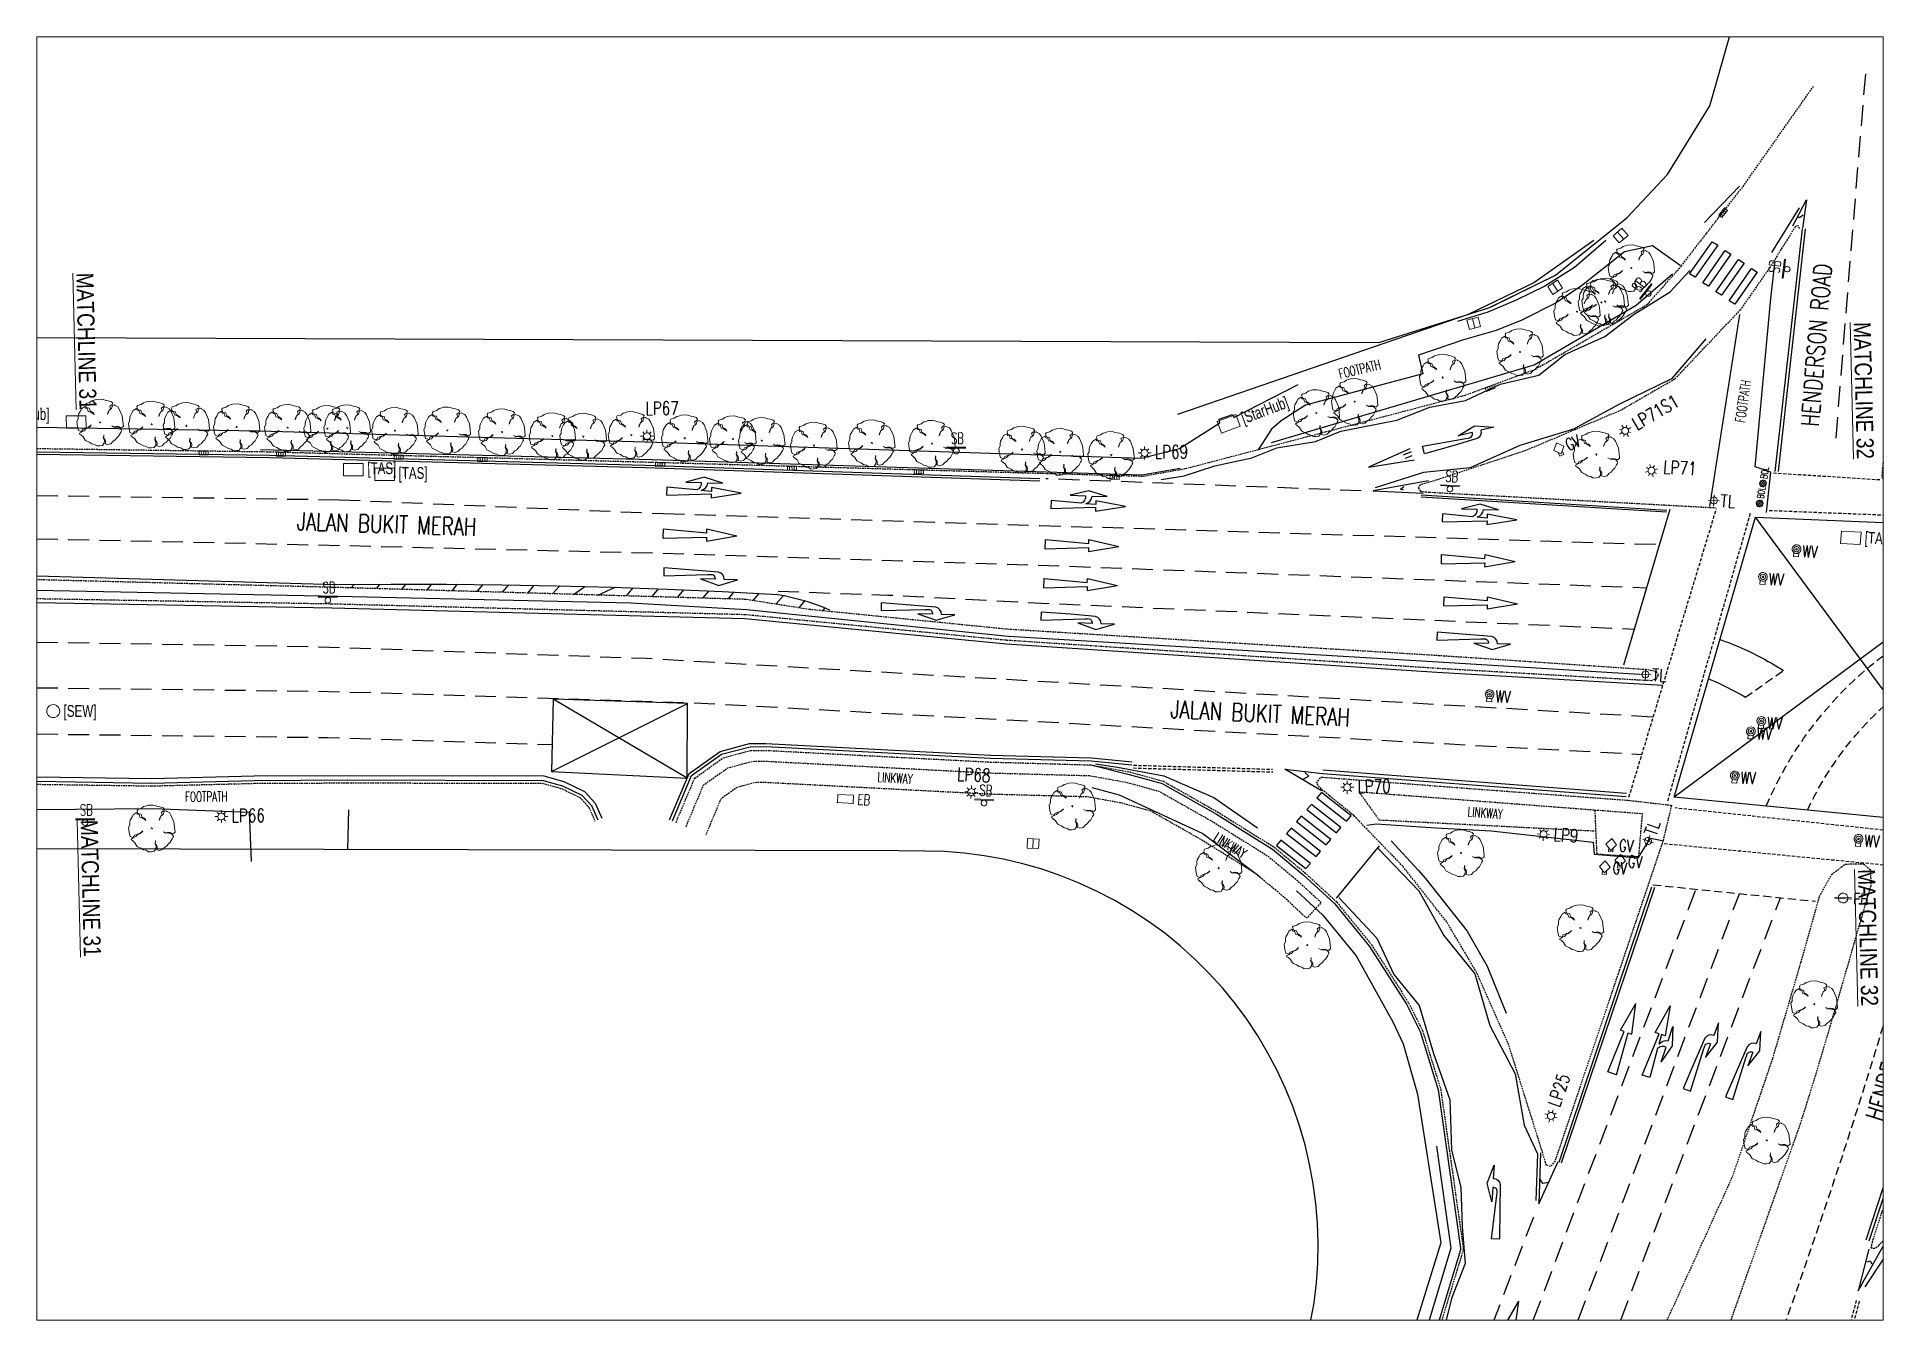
# Paper-space layout 'P32' of a CAD drawing. Header units: millimetres. Extents: x 9 to 290, y 7 to 202.
# The model-space entities are those that its viewports show. They can reach past a viewport. Long polylines and large blocks are cut down to what shows.
import ezdxf

# ---------------------------------------------------------------- set-up
doc = ezdxf.new("R2010")
doc.units = ezdxf.units.MM
for name, pattern in [('DASHED', [0.75, 0.5, -0.25]), ('DASHED2', [9.525, 6.35, -3.175]), ('DASHEDX2', [1.5, 1, -0.5])]:
    doc.linetypes.add(name, pattern=pattern)
for name, color, linetype, lineweight in [('02-PY-MATCHLINE', 7, 'Continuous', 0), ('S_IG_', 2, 'Continuous', 5), ('S_IGK_', 2, 'Continuous', 5), ('S_TREE', 3, 'Continuous', 13)]:
    doc.layers.add(name, color=color, linetype=linetype, lineweight=lineweight)
for name, color, linetype in [('S_BOLLARDS', 7, 'Continuous'), ('S_CONC_LINE', 151, 'Continuous'), ('S_ELECTRIC-BOX', 2, 'Continuous'), ('S_FENCE_LINE', 60, 'FENCE'), ('S_FP_LINE', 11, 'Continuous'), ('S_LINKWAY', 6, 'DASHED'), ('S_LP', 7, 'Continuous'), ('S_MH-FH', 133, 'Continuous'), ('S_MH-GAS', 133, 'Continuous'), ('S_MH-SEW', 133, 'Continuous'), ('S_MH-STARHUB', 133, 'Continuous'), ('S_MH-TAS', 133, 'Continuous'), ('S_MH-WD', 133, 'Continuous'), ('S_RAIL', 200, 'Continuous'), ('S_RIGID_PAVEMENT', 7, 'Continuous'), ('S_ROAD_LINE', 7, 'DASHED'), ('S_SIGN_BOARD', 7, 'Continuous'), ('S_TRAFFIC-LIGHT', 2, 'Continuous'), ('S_TRAFFIC_LINE', 8, 'Continuous'), ('SS ROADWIDL', 7, 'Continuous')]:
    doc.layers.add(name, color=color, linetype=linetype)
doc.styles.add('ARIAL', font='ARIALUNI.ttf')
doc.styles.add('CB_DIM', font='simplex.shx', dxfattribs={"width": 0.75, "height": 1.35})
doc.styles.add('ROMANS', font='romans', dxfattribs={"height": 2})
doc.styles.add('section', font='simplex.shx', dxfattribs={"width": 0.8, "height": 0.2})
doc.styles.add('SIMPLEX', font='SIMPLEX')
doc.styles.get("Standard").update_dxf_attribs({"font": 'arial.ttf'})
doc.linetypes.add('FENCE', pattern='A,1.2,-0.2,["/",Standard,S=0.4,R=0,X=0.2,Y=-0.2],-1.2', length=2.6)

psp = doc.layouts.new('P32')

msp = doc.modelspace()

# ---------------------------------------------------------------- texts
at = {"layer": '02-PY-MATCHLINE', "style": 'ARIAL', "width": 0.8}
for s, p in [('%%UMATCHLINE 31', (26417.05, 29597.55, -2.24)), ('%%UMATCHLINE 32', (26546.57, 29558.61, -2.24)), ('%%UMATCHLINE 31', (26406.5, 29557.31, -2.24)), ('%%UMATCHLINE 32', (26536.02, 29518.37, -2.24))]:
    msp.add_text(s, height=1.3, rotation=256.2795, dxfattribs=at).set_placement(p)
at = {"layer": 'S_FP_LINE', "style": 'SIMPLEX', "width": 0.65}
for rotation, p in [(343.1281, (26399.39, 29589.33, 3.74)), (358.1928, (26507.74, 29564.66, 3.74)), (345.0336, (26414.54, 29556.59, 3.74)), (66.429, (26536.59, 29553.37, 3.74))]:
    msp.add_text('FOOTPATH', height=0.75, rotation=rotation, dxfattribs=at).set_placement(p)
at = {"layer": 'S_LINKWAY', "style": 'SIMPLEX', "width": 0.65}
for rotation, p in [(341.3352, (26465.76, 29544.28, 3.74)), (312.9428, (26489.22, 29533.33, 3.74)), (340.5016, (26508.4, 29530.01, 3.74))]:
    msp.add_text('LINKWAY', height=0.75, rotation=rotation, dxfattribs=at).set_placement(p)
at = {"layer": 'S_LP', "color": 1, "lineweight": 18, "style": 'SIMPLEX', "width": 0.75}
for s, rotation, p in [('LP65', 345.1713, (26394.35, 29592.61)), ('LP67', 345.1713, (26456.03, 29575.81)), ('LP69', 345.0794, (26492.56, 29562.49)), ('LP71S1', 14.9723, (26528.51, 29554.96)), ('LP66', 345.0794, (26417.55, 29554.15)), ('LP71', 341.5294, (26529.57, 29551.3)), ('LP68', 341.8774, (26471.63, 29542.79)), ('LP70', 345.0794, (26500.79, 29533.92))]:
    msp.add_text(s, height=1.01, rotation=rotation, dxfattribs=at).set_placement(p)
at = {"layer": 'S_LP', "lineweight": 18, "style": 'SIMPLEX', "width": 0.75}
for s, rotation, p in [('LP29-1A', 341.5294, (26548.47, 29546.58)), ('LP9', 340.5016, (26514.22, 29526.52)), ('LP25', 56.2197, (26509.39, 29506.77))]:
    msp.add_text(s, height=1.01, rotation=rotation, dxfattribs=at).set_placement(p)
at = {"layer": 'S_MH-STARHUB', "lineweight": 18, "width": 0.7}
msp.add_text('[StarHub]', height=0.9, rotation=345.1713, dxfattribs=at).set_placement((26408.57, 29588.24))
at = {"layer": 'S_ROAD_LINE', "style": 'CB_DIM', "width": 0.75}
for s, height, rotation, p in [('SLOW', 0.75, 75.379, (26403.82, 29572.72, -2.12)), ('JALAN BUKIT MERAH', 1.35, 342.9823, (26428.13, 29574.3, 209.22)), ('SLOW', 0.75, 75.379, (26402.97, 29569.37, -2.12)), ('SLOW', 0.75, 75.379, (26402.04, 29565.97, -2.12)), ('HENDERSON ROAD', 1.35, 70.1401, (26541.92, 29551.61, 209.22)), ('JALAN BUKIT MERAH', 1.35, 342.0987, (26488.53, 29543.16, 209.22)), ('HENDERSON ROAD', 1.35, 57.8702, (26532.78, 29499.33, 209.22))]:
    msp.add_text(s, height=height, rotation=rotation, dxfattribs=at).set_placement(p)

# ---------------------------------------------------------------- blocks, each defined once
blk = doc.blocks.new('tr')
at = {"lineweight": 15}
blk.add_lwpolyline([(-0.48, 0.93), (-0.43, 0.88), (-0.37, 0.82), (-0.29, 0.7), (-0.29, 0.77), (-0.37, 0.9), (-0.44, 0.97), (-0.51, 1.04), (-0.51, 1.25), (-0.65, 1.32), (-0.73, 1.39), (-0.73, 1.6), (-0.66, 1.67), (-0.38, 1.67), (-0.17, 1.75), (-0.03, 1.75), (0.18, 1.76), (0.53, 1.69), (0.67, 1.62), (0.88, 1.49), (1.03, 1.42), (1.24, 1.28), (1.31, 1.15), (1.24, 1.07), (1.03, 1), (1.04, 0.79), (0.9, 0.72), (0.76, 0.57), (0.69, 0.43), (0.9, 0.72), (1.11, 0.79), (1.24, 1), (1.38, 1.01), (1.45, 0.94), (1.6, 0.8), (1.67, 0.59), (1.75, 0.03), (1.69, -0.39), (1.63, -0.74), (1.49, -0.81), (1.34, -0.75), (1.27, -0.68), (1.06, -0.61), (0.92, -0.61), (0.78, -0.48), (0.92, -0.63), (1.04, -0.65), (1.27, -0.75), (1.35, -0.82), (1.42, -0.96), (1.42, -1.03), (1.35, -1.1), (1.28, -1.17), (1.08, -1.38), (0.94, -1.45), (0.73, -1.6), (0.58, -1.64), (0.36, -1.78), (0.11, -1.77), (-0.04, -1.68), (0.03, -1.47), (0.03, -1.4), (-0.05, -1.19), (0.02, -1.05), (0.02, -0.98), (-0.01, -1.08), (-0.07, -1.19), (-0.04, -1.4), (-0.11, -1.61), (-0.28, -1.74), (-0.49, -1.72), (-0.7, -1.67), (-0.84, -1.51), (-1.03, -1.42), (-1.2, -1.23), (-1.38, -1.08), (-1.45, -1.01), (-1.53, -0.73), (-1.67, -0.52), (-1.74, -0.45), (-1.74, -0.38), (-1.47, -0.31), (-1.33, -0.3), (-1.12, -0.16), (-0.98, -0.16), (-0.77, -0.08), (-0.7, -0.01), (-0.98, -0.15), (-1.11, -0.14), (-1.4, -0.17), (-1.54, -0.31), (-1.75, -0.17), (-1.75, 0.11), (-1.69, 0.53), (-1.55, 0.67), (-1.49, 0.88), (-1.42, 1.03), (-1.21, 1.24), (-1.08, 1.38), (-0.8, 1.46), (-0.79, 1.32), (-0.65, 1.25), (-0.65, 1.04)], close=True, dxfattribs=at)
for points in [[(-0.07, 0), (0.07, 0)], [(0, 0.07), (0, -0.07)]]:
    blk.add_lwpolyline(points, dxfattribs=at)
blk = doc.blocks.new('IRON_GRATING')
at = {"lineweight": 15}
blk.add_line((0, 0.36), (0, -0.36), dxfattribs=at)
blk.add_lwpolyline([(-0.44, 0.36), (-0.44, -0.36), (0.44, -0.36), (0.44, 0.36)], close=True, dxfattribs=at)
blk = doc.blocks.new('ig')
blk.add_blockref('IRON_GRATING', (0, 0))
blk = doc.blocks.new('WATER-VALVE')
at = {"color": 0, "lineweight": 18}
blk.add_lwpolyline([(-0.1914, -0.27753), (-0.1914, -0.5742), (0.1914, -0.5742), (0.1914, -0.27753)], dxfattribs=at)
blk.add_lwpolyline([(-0.1914, -0.27753), (-0.1914, -0.5742), (0.1914, -0.5742), (0.1914, -0.27753)], dxfattribs=at)
blk.add_lwpolyline([(-0.1914, -0.27753), (-0.1914, -0.5742), (0.1914, -0.5742), (0.1914, -0.27753)], dxfattribs=at)
at = {"lineweight": 18}
blk.add_circle((0, 0), 0.33648, dxfattribs=at)
blk.add_circle((0, 0), 0.33648, dxfattribs=at)
blk.add_circle((0, 0), 0.33648, dxfattribs=at)
at = {"lineweight": 15}
for radius in [0.2036, 0.2036, 0.2036, 0.06203, 0.06203, 0.06203]:
    blk.add_circle((0, 0), radius, dxfattribs=at)
blk = doc.blocks.new('PWD')
at = {"layer": 'S_MH-WD', "lineweight": 18}
blk.add_blockref('WATER-VALVE', (0, 0), dxfattribs=at)
at = {"layer": 'S_MH-WD', "lineweight": 18, "style": 'ROMANS', "width": 0.7}
blk.add_text('WV', height=0.9, dxfattribs=at).set_placement((0.46, -0.58))
blk = doc.blocks.new('ELECTRIC_BOX')
at = {"lineweight": 18}
blk.add_line((-0.65, -0.31), (0.66, -0.31), dxfattribs=at)
blk.add_lwpolyline([(-0.6, -0.31), (-0.6, 0.31), (0.6, 0.31), (0.6, -0.31)], dxfattribs=at)
blk = doc.blocks.new('PEB')
at = {"layer": 'S_ELECTRIC-BOX', "lineweight": 18}
blk.add_blockref('ELECTRIC_BOX', (0, 0), dxfattribs=at)
at = {"layer": 'S_ELECTRIC-BOX', "lineweight": 18, "style": 'SIMPLEX', "width": 0.7}
blk.add_text('EB', height=0.8, dxfattribs=at).set_placement((0.92, -0.39))
blk = doc.blocks.new('SIGN_BOARD_SMALL')
at = {"color": 0, "lineweight": 18}
for p, q in [((0.73, 0.07), (-0.73, 0.07)), ((0.73, 0), (-0.73, 0))]:
    blk.add_line(p, q, dxfattribs=at)
at = {"lineweight": 18}
blk.add_circle((0, -0.22), 0.216, dxfattribs=at)
blk = doc.blocks.new('SBS')
at = {"layer": 'S_SIGN_BOARD', "lineweight": 15}
blk.add_blockref('SIGN_BOARD_SMALL', (0, 0), dxfattribs=at)
at = {"layer": 'S_SIGN_BOARD', "color": 0, "linetype": 'ByBlock', "lineweight": 15, "style": 'SIMPLEX', "width": 0.65}
blk.add_text('SB', height=0.85, dxfattribs=at).set_placement((-0.39, 0.32))
blk = doc.blocks.new('FIRE_HYDRANT')
at = {"lineweight": 18}
blk.add_lwpolyline([(-0.62, -0.05), (0.62, -0.05), (0.62, 0.04), (-0.62, 0.04)], close=True, dxfattribs=at)
blk.add_circle((0, 0), 0.372, dxfattribs=at)
blk = doc.blocks.new('PFH')
at = {"layer": 'S_MH-FH', "lineweight": 18}
blk.add_blockref('FIRE_HYDRANT', (0, 0), dxfattribs=at)
at = {"layer": 'S_MH-FH', "lineweight": 18, "width": 0.7}
blk.add_text('FH', height=0.9, dxfattribs=at).set_placement((0.77, -0.43))
blk = doc.blocks.new('GASVALVE')
at = {"lineweight": 15}
for points in [[(0, 0.45), (-0.41, 0), (0, -0.45), (0.41, 0), (0, 0.45)], [(-0.16, -0.27), (-0.16, -0.56), (0.16, -0.56), (0.16, -0.27)]]:
    blk.add_lwpolyline(points, dxfattribs=at)
blk = doc.blocks.new('PGAS')
at = {"layer": 'S_MH-GAS', "lineweight": 15}
blk.add_blockref('GASVALVE', (0, 0), dxfattribs=at)
at = {"layer": 'S_MH-GAS', "lineweight": 15, "style": 'SIMPLEX', "width": 0.71}
blk.add_text('GV', height=0.91, dxfattribs=at).set_placement((0.6, -0.47, 106.81))
blk = doc.blocks.new('TRAFFIC_LIGHT')
at = {"color": 0, "linetype": 'ByBlock', "lineweight": 20}
for points in [[(0, 0.43), (0, -0.43)], [(-0.43, 0), (0.43, 0)]]:
    blk.add_lwpolyline(points, dxfattribs=at)
at = {"color": 0, "linetype": 'ByBlock', "lineweight": 18}
blk.add_circle((0, 0), 0.264, dxfattribs=at)
blk = doc.blocks.new('PTL')
at = {"layer": 'S_TRAFFIC-LIGHT', "lineweight": 18}
blk.add_blockref('TRAFFIC_LIGHT', (0, 0), dxfattribs=at)
at = {"layer": 'S_TRAFFIC-LIGHT', "lineweight": 18, "style": 'SIMPLEX', "width": 0.851}
blk.add_text('TL', height=0.95, dxfattribs=at).set_placement((0.49, -0.47))
blk = doc.blocks.new('igk')
at = {"lineweight": 15}
for p, q in [((0.35, 0.15), (-0.35, 0.15)), ((-0.35, 0.15), (-0.35, -0.15)), ((-0.18, 0.15), (-0.18, -0.15)), ((0, 0.15), (0, -0.15)), ((0.17, 0.15), (0.17, -0.15)), ((0.35, -0.15), (0.35, 0.15)), ((-0.35, -0.15), (0.35, -0.15))]:
    blk.add_line(p, q, dxfattribs=at)
blk = doc.blocks.new('MH_TAS')
at = {"lineweight": 18}
blk.add_lwpolyline([(-0.75, -0.47), (0.75, -0.47), (0.75, 0.47), (-0.75, 0.47)], close=True, dxfattribs=at)
blk = doc.blocks.new('PTAS')
at = {"layer": 'S_MH-TAS', "lineweight": 18}
blk.add_blockref('MH_TAS', (0, 0), dxfattribs=at)
at = {"layer": 'S_MH-TAS', "lineweight": 18, "width": 0.7}
blk.add_text('[TAS]', height=0.9, dxfattribs=at).set_placement((1.06, -0.36))
blk = doc.blocks.new('MH_STARHUB')
at = {"lineweight": 18}
blk.add_lwpolyline([(-0.75, -0.47), (0.75, -0.47), (0.75, 0.47), (-0.75, 0.47)], close=True, dxfattribs=at)
blk = doc.blocks.new('PSHUB')
at = {"layer": 'S_MH-STARHUB', "lineweight": 18}
blk.add_blockref('MH_STARHUB', (0, 0), dxfattribs=at)
at = {"layer": 'S_MH-STARHUB', "lineweight": 18, "width": 0.7}
blk.add_text('[StarHub]', height=0.9, dxfattribs=at).set_placement((1.08, -0.43))
blk = doc.blocks.new('SIGN_BOARD_BIG')
at = {"layer": 'S_SIGN_BOARD', "lineweight": 18}
blk.add_lwpolyline([(-0.95, -0.05), (0.95, -0.05), (0.95, 0), (-0.95, 0)], close=True, dxfattribs=at)
at = {"layer": 'S_SIGN_BOARD', "color": 0, "linetype": 'ByBlock', "lineweight": 18}
for centre in [(-0.78, 0.12), (0.78, 0.12)]:
    blk.add_circle(centre, 0.111, dxfattribs=at)
blk = doc.blocks.new('SBB')
at = {"layer": 'S_SIGN_BOARD', "color": 0, "linetype": 'ByBlock', "lineweight": 15, "xscale": 1.25, "yscale": 1.25, "zscale": 1.25}
blk.add_blockref('SIGN_BOARD_BIG', (0, 0), dxfattribs=at)
at = {"layer": 'S_SIGN_BOARD', "color": 0, "linetype": 'ByBlock', "lineweight": 15, "style": 'SIMPLEX', "width": 0.65}
blk.add_text('SB', height=0.85, dxfattribs=at).set_placement((-0.48, 0.35))
blk = doc.blocks.new('BOLLARD')
at = {"lineweight": 18}
h = blk.add_hatch(dxfattribs=at)
h.set_pattern_fill('ANSI31', color=256, scale=0.9, style=0)
h.set_pattern_definition([(45, (-20400.67701, -27993.33997), (-0.0795495129, 0.0795495129), [])])
h.paths.add_polyline_path([(-0.26, 0, 1), (0.26, 0, 1)])
blk.add_circle((0, 0), 0.26, dxfattribs=at)
blk = doc.blocks.new('bollards')
at = {"lineweight": 15}
blk.add_blockref('BOLLARD', (0, 0), dxfattribs=at)
at = {"lineweight": 15, "style": 'section', "width": 0.7}
blk.add_text('BOL', height=0.511, dxfattribs=at).set_placement((0.37, -0.25))
blk = doc.blocks.new('MH_SEW')
at = {"lineweight": 18}
blk.add_circle((0, 0), 0.5, dxfattribs=at)
blk = doc.blocks.new('PSEW')
at = {"layer": 'S_MH-SEW', "lineweight": 18}
blk.add_blockref('MH_SEW', (0, 0), dxfattribs=at)
at = {"layer": 'S_MH-SEW', "lineweight": 18, "width": 0.7}
blk.add_text('[SEW]', height=0.9, dxfattribs=at).set_placement((0.79, -0.44, -98.84))
blk = doc.blocks.new('AR')
at = {"lineweight": 30}
for p, q in [((-3.3, 0.46), (-5.6, 0)), ((-3.3, -0.46), (-5.6, 0)), ((-3.3, 0.16), (-3.3, 0.46)), ((0, 0.35), (-3.3, 0.16)), ((0, 0.35), (0, -0.35)), ((0, -0.35), (-3.3, -0.16)), ((-3.3, -0.16), (-3.3, -0.46))]:
    blk.add_line(p, q, dxfattribs=at)
blk = doc.blocks.new('A$Ca65eef7b')
at = {"layer": 'SS ROADWIDL', "color": 13}
for points in [[(26475.28, 29480.17), (26483.05, 29490.15), (26483.63, 29490.89), (26484.53, 29492.11), (26485.37, 29493.36), (26486.14, 29494.66), (26486.84, 29496), (26487.48, 29497.37), (26488.05, 29498.77), (26488.54, 29500.2), (26488.96, 29501.65), (26489.31, 29503.13), (26489.59, 29504.61), (26489.79, 29506.11), (26489.91, 29507.62), (26489.96, 29509.13), (26489.93, 29510.64), (26489.83, 29512.15), (26489.64, 29513.65), (26489.38, 29515.14), (26489.05, 29516.61), (26488.65, 29518.07), (26488.18, 29519.51), (26487.63, 29520.91), (26487.01, 29522.29), (26486.31, 29523.64), (26485.56, 29524.95), (26484.74, 29526.22), (26483.86, 29527.45), (26482.91, 29528.63), (26481.91, 29529.76), (26480.85, 29530.84), (26479.74, 29531.87), (26478.58, 29532.83), (26477.37, 29533.74), (26476.12, 29534.59), (26474.83, 29535.37), (26473.49, 29536.09), (26472.13, 29536.74), (26470.73, 29537.32), (26469.31, 29537.82), (26467.87, 29538.26), (26465.97, 29538.78), (26400.52, 29556.66), (26399.86, 29556.84), (26388.41, 29560.1)], [(26520.28, 29566.95), (26525.62, 29567.98), (26532, 29570.78), (26535.84, 29573.16), (26540.32, 29577.36), (26543.46, 29582.56)], [(26555.93, 29487.38), (26547.5, 29483.39)]]:
    blk.add_lwpolyline(points, dxfattribs=at)
blk = doc.blocks.new('LAMPPOST')
at = {"lineweight": 18}
for points in [[(-0.32, 0.32), (-0.19, 0.19)], [(0, 0.49), (0, 0.26)], [(0.32, 0.32), (0.19, 0.19)], [(-0.49, 0), (-0.26, 0)], [(-0.32, -0.32), (-0.19, -0.19)], [(0, -0.49), (0, -0.26)], [(0.32, -0.32), (0.19, -0.19)], [(0.49, 0), (0.26, 0)]]:
    blk.add_lwpolyline(points, dxfattribs=at)
blk.add_circle((0, 0), 0.264, dxfattribs=at)

# ---------------------------------------------------------------- hatches: boundary and pattern name
at = {"layer": 'S_RIGID_PAVEMENT'}
h = msp.add_hatch(dxfattribs=at)
h.set_pattern_fill('ANSI37', color=256, scale=0.15, angle=-145.9947886)
h.paths.add_polyline_path([(26243.27, 29629.32), (26242.68, 29626.84), (26276.19, 29617.9, 0.026271), (26276.02, 29620.75), (26271.82, 29621.83)])
h.paths.add_polyline_path([(26208.3, 29639.24), (26208.18, 29638.78), (26209.59, 29638.4), (26209.34, 29637.49), (26207.95, 29637.86), (26207.54, 29636.22), (26225.46, 29631.44, -0.029352), (26227.24, 29634.09), (26227.24, 29634.2)])
h.paths.add_polyline_path([(26227.24, 29634.1, 0.029415), (26225.46, 29631.44), (26226.46, 29631.17)])
h.paths.add_polyline_path([(26227.72, 29634.07), (26227.3, 29634.18, 0.000966), (26227.24, 29634.1), (26226.46, 29631.17), (26226.92, 29631.05)])
h.paths.add_polyline_path([(26227.56, 29633.48), (26226.92, 29631.05), (26240.68, 29627.37), (26241.27, 29629.84), (26238.97, 29630.44)])
h.paths.add_polyline_path([(26243.27, 29629.32), (26241.27, 29629.84), (26240.68, 29627.37), (26242.68, 29626.84)])
h.paths.add_polyline_path([(26276.02, 29620.75, -0.026271), (26276.19, 29617.9), (26292.12, 29613.65), (26292.76, 29616.44)])
h.paths.add_polyline_path([(26246.15, 29606.91), (26246.48, 29606.35), (26268.1, 29598.3, 0.026537), (26270.05, 29600.44)])
h.paths.add_polyline_path([(26270.05, 29600.44, -0.026537), (26268.1, 29598.3), (26271.64, 29596.99), (26274.45, 29596.23), (26274.46, 29596.25), (26275.32, 29596.02), (26284.79, 29593.44), (26309.8, 29589.41), (26309.84, 29589.66)])
h.paths.add_polyline_path([(26670.87, 29497.11), (26670.06, 29495.02), (26687.61, 29487.74), (26688.5, 29489.89), (26676.99, 29494.68)])
h.paths.add_polyline_path([(26673.73, 29494.72), (26675.72, 29493.57, 0.321196), (26676.26, 29493.95), (26675.21, 29494.47), (26676.64, 29494.2), (26677.72, 29493.21), (26676.7, 29493.72, -0.30779), (26676.01, 29493.4), (26676.68, 29493.02), (26676.81, 29493.28), (26678.68, 29491.93), (26676.46, 29492.57), (26676.59, 29492.84), (26673.46, 29494.18)], flags=16)
h.paths.add_polyline_path([(26689.23, 29490.11), (26688.15, 29487.51), (26704.02, 29480.93), (26705.01, 29483.55), (26701.65, 29484.95)])
h.paths.add_polyline_path([(26689.23, 29490.11), (26688.69, 29490.34), (26687.61, 29487.74), (26688.15, 29487.51)])
h.paths.add_polyline_path([(26705.47, 29483.35), (26705.01, 29483.55), (26704.02, 29480.93), (26704.49, 29480.74)])
h.paths.add_polyline_path([(26707.22, 29482.06), (26705.29, 29482.87), (26704.49, 29480.74), (26706.36, 29479.96)])
h.paths.add_polyline_path([(26705.41, 29483.18), (26705.29, 29482.87), (26707.22, 29482.06), (26707.35, 29482.36)])
h.paths.add_polyline_path([(26705.47, 29483.35), (26705.41, 29483.18), (26707.35, 29482.36), (26707.42, 29482.54)])
h.paths.add_polyline_path([(26677.1, 29494.95), (26670.98, 29497.39), (26670.87, 29497.11), (26676.99, 29494.68), (26688.5, 29489.89), (26688.61, 29490.16)])
h.paths.add_polyline_path([(26798.54, 29415.67), (26784.68, 29421.84), (26782.11, 29423.92), (26780.48, 29420.25), (26783.37, 29418.05), (26783.77, 29417.77), (26784.3, 29417.49), (26789.47, 29415.23), (26795.88, 29412.37), (26796.84, 29412.03), (26799.71, 29411.48), (26804.49, 29410.58, 0.050598), (26808.48, 29414.36), (26808.38, 29414.4)])
h.paths.add_polyline_path([(26782.11, 29423.92), (26780.7, 29425.05), (26779.02, 29421.36), (26780.48, 29420.25)])
h.paths.add_polyline_path([(26776.42, 29428.49), (26761.06, 29435.26), (26760.96, 29435.02), (26761.24, 29434.84), (26772.84, 29426.04), (26779.02, 29421.36), (26780.7, 29425.05)])
h.paths.add_polyline_path([(26808.48, 29414.36, -0.050598), (26804.49, 29410.58), (26812.17, 29409.12), (26823.61, 29406.93), (26824.61, 29406.73), (26824.73, 29407.01), (26824.56, 29407.27)])
h.paths.add_polyline_path([(26773.71, 29429.26), (26776.6, 29428), (26777.42, 29429.88), (26774.54, 29431.14)], flags=24)

# ---------------------------------------------------------------- linework, layer by layer
at = {"layer": 'S_CONC_LINE', "elevation": 10.72}
for points in [[(26399.26, 29591.53), (26397.19, 29592.01), (26397.37, 29592.8), (26399.44, 29592.32)], [(26399.19, 29591.63), (26397.29, 29592.07), (26397.43, 29592.69), (26399.33, 29592.25)]]:
    msp.add_lwpolyline(points, close=True, dxfattribs=at)
for points in [[(26397.77, 29591.96), (26397.91, 29592.58)], [(26398.24, 29591.85), (26398.38, 29592.47)], [(26398.72, 29591.74), (26398.86, 29592.36)]]:
    msp.add_lwpolyline(points, dxfattribs=at)
at = {"layer": 'S_FENCE_LINE'}
msp.add_lwpolyline([(26529.12, 29569.78), (26523.88, 29567.86), (26518.43, 29566.83), (26495.09, 29565.27)], dxfattribs=at)
at = {"layer": 'S_FP_LINE'}
for points in [[(26383.5, 29593.33), (26383.84, 29594.7), (26385.25, 29594.36), (26396.87, 29591.08), (26397.05, 29591.72), (26399.15, 29591.19), (26398.95, 29590.49), (26427.35, 29582.34), (26456.33, 29573.59), (26491.59, 29562.79), (26494.58, 29562.73), (26498.05, 29563.81), (26498.07, 29564.1), (26499.13, 29564.19), (26499.17, 29563.93), (26504.56, 29565.08)], [(26494.23, 29561.25), (26491.28, 29561.53), (26455.63, 29572.39), (26427.07, 29580.9)], [(26530, 29569.53), (26527.16, 29568.17), (26524.62, 29567.39), (26522.23, 29566.95), (26519.92, 29566.61), (26517.51, 29566.53)], [(26534.98, 29566.22), (26533.34, 29568.22), (26531.15, 29568.33), (26527.33, 29566.68), (26525.12, 29565.96), (26522.25, 29565.35), (26520.17, 29565.12), (26517.58, 29565.07), (26513.98, 29564.83), (26513.92, 29563.4), (26504.68, 29563.42), (26502.59, 29562.75), (26501.71, 29562.34), (26500.32, 29561.08)], [(26374.58, 29562.81), (26375.64, 29566.69), (26400.63, 29559.71), (26412.04, 29556.71), (26419.03, 29554.55), (26418.2, 29550.87)], [(26536.4, 29546.38), (26537.53, 29549.26), (26536.48, 29549.96), (26540.97, 29561.99), (26541.95, 29564.48)], [(26538.34, 29561.45), (26532.34, 29547.95)], [(26425.53, 29549.84), (26426.4, 29552.72)], [(26481.77, 29541.28), (26484.4, 29539.82), (26486.65, 29538.49), (26490.02, 29535.16), (26493.45, 29531.47), (26495.17, 29529.03), (26496.94, 29526.22), (26498.64, 29522.42), (26500.19, 29517.45), (26500.66, 29515.16), (26500.82, 29510.53), (26499.33, 29498.46), (26499.29, 29498.34), (26492.02, 29486.74)], [(26481.4, 29539.59), (26483.26, 29538.53), (26488.63, 29534.03), (26491.99, 29529.71)], [(26500.85, 29531.37), (26501.56, 29531.29), (26505.85, 29529.82), (26509.87, 29528.49), (26517.12, 29525.63), (26516.95, 29524.72), (26520.13, 29523.59), (26521.42, 29524.77), (26522.22, 29524.38)], [(26494.38, 29527.95), (26495.83, 29525.63), (26497.47, 29521.98), (26498.84, 29516.42), (26499.18, 29514.61), (26499.22, 29510.61), (26497.98, 29499.24), (26490.69, 29487.76)], [(26546.26, 29519.1), (26553.05, 29516.48), (26552.43, 29515.48), (26547.66, 29511.78), (26548.13, 29504.72), (26548.33, 29501.3)], [(26544.42, 29499.13), (26544.77, 29501.97), (26544.58, 29505.25), (26544.43, 29508.74), (26544.05, 29513.24)], [(26550.37, 29494.91), (26551.77, 29494.3), (26552.75, 29493.87), (26554.74, 29494.5), (26564.6, 29497.66), (26575.18, 29500.7), (26578.93, 29501.36), (26584.02, 29501.03), (26587.63, 29500.37), (26588.23, 29500.87)], [(26554.76, 29490.91), (26554.48, 29491.46), (26554.43, 29492.13), (26554.74, 29492.93), (26555.09, 29493.04), (26565.07, 29496.26), (26575.56, 29499.3), (26578.96, 29499.83), (26583.87, 29499.6), (26585.94, 29499.23), (26587.85, 29498.86), (26590.46, 29498.19), (26609.82, 29491.16), (26619.04, 29488.26), (26626.44, 29485.85), (26627.19, 29484.92), (26630.4, 29484.61), (26632.55, 29484.13)], [(26553.59, 29489.34), (26552.37, 29489.34), (26550.78, 29486.28), (26550.33, 29487.07), (26548.66, 29489.97), (26547.97, 29491.2), (26546.98, 29491.48), (26545.67, 29491.25), (26536.12, 29485.04), (26531.2, 29480.81), (26524.59, 29474.36)]]:
    msp.add_lwpolyline(points, dxfattribs=at)
at = {"layer": 'S_LINKWAY', "flags": 128}
for points in [[(26450.83, 29544.79), (26452.94, 29547.5), (26455.07, 29548.28), (26456.98, 29548.27), (26457.96, 29548.02), (26474.2, 29542.7), (26481.47, 29540.52), (26484.1, 29539.27), (26486.26, 29537.99), (26489.57, 29534.72), (26492.96, 29531.08), (26494.65, 29528.68), (26495.96, 29526.6), (26494.58, 29525.74), (26493.3, 29527.78), (26491.7, 29530.05), (26488.4, 29533.59), (26485.26, 29536.7), (26483.34, 29537.83), (26480.89, 29539), (26473.72, 29541.15), (26457.5, 29546.46), (26456.76, 29546.65), (26455.36, 29546.66), (26453.93, 29546.13), (26452.11, 29543.79)], [(26517.88, 29527.94), (26517.15, 29524.69), (26520.19, 29523.66), (26521.31, 29526.72), (26500.94, 29533.95), (26501.84, 29531.52), (26517.53, 29526.4)]]:
    msp.add_lwpolyline(points, dxfattribs=at)
at = {"layer": 'S_RAIL'}
for points in [[(26318.16, 29599.43), (26361.54, 29587.76), (26403.15, 29576.43), (26429.81, 29568.65), (26451.22, 29562.31), (26459.59, 29559.54), (26478.26, 29552.37), (26509.34, 29541.95), (26523.86, 29537.03)], [(26397.67, 29594.84), (26387.17, 29598.39)], [(26397.05, 29592.11), (26397.67, 29594.84)], [(26399.55, 29591.51), (26399.9, 29594.22)], [(26553.33, 29558.23), (26559.95, 29576.12)], [(26537.61, 29568.9), (26540.9, 29570.88)], [(26501.45, 29561.35), (26522.27, 29561.83), (26530.95, 29564.2), (26534.25, 29565.76)], [(26502.32, 29529.75), (26503.71, 29527.06), (26504.1, 29526.29), (26506.1, 29521.59), (26506.89, 29518.64), (26507.34, 29514.81)], [(26499.57, 29506.42), (26498.61, 29498.65), (26491.43, 29487.19)], [(26572, 29503.35), (26567.55, 29502.71), (26562.4, 29500.92), (26550.3, 29495.07)]]:
    msp.add_lwpolyline(points, dxfattribs=at)
at = {"layer": 'S_ROAD_LINE'}
for points in [[(26362.7, 29586.74), (26402.85, 29575.84), (26429.26, 29568.19), (26459.37, 29559.2), (26478.08, 29552.12), (26509.13, 29541.5), (26524.11, 29536.5), (26524.6, 29536.35), (26525.01, 29536.36), (26525.24, 29536.59), (26525.17, 29536.88), (26524.46, 29537.23), (26509.23, 29542.47), (26478.32, 29552.9), (26464.2, 29558.28), (26459.71, 29560.29), (26429.86, 29569.31), (26407.58, 29575.96), (26403.5, 29577.08), (26361.4, 29588.32)], [(26377.38, 29601.12), (26377.98, 29597.41), (26379.2, 29595.57), (26379.85, 29594.9), (26381.1, 29593.94), (26383.1, 29593.2), (26385.45, 29592.47), (26395.6, 29589.76), (26427.72, 29580.58), (26455.08, 29572.37), (26491.35, 29561.44), (26494.6, 29561.15), (26516.6, 29560.98), (26522.28, 29561.49), (26531.81, 29564.03), (26535.04, 29566.16), (26537.54, 29568.06), (26541.16, 29570.78), (26548.31, 29576.72)], [(26554.74, 29572.16), (26550.9, 29561.55), (26549.67, 29557.76), (26545.57, 29546.71), (26545.67, 29546.16), (26545.95, 29545.79), (26547.03, 29545.34), (26548.53, 29544.94), (26549, 29545.07), (26549.36, 29545.42), (26553.32, 29556.37), (26560.39, 29575.9)], [(26359.22, 29569.04), (26360.53, 29570.56), (26362.77, 29571.71), (26365.68, 29571.64), (26376.47, 29568.43), (26401.05, 29561.65), (26412.41, 29558.4), (26420, 29556.55), (26426.85, 29554.73), (26441.16, 29550.83), (26442.43, 29550.07), (26443.62, 29549.04), (26444.08, 29548.15), (26444.26, 29547.01)], [(26544.5, 29566.57), (26544.42, 29566.8), (26544.19, 29566.78), (26542.68, 29565.39), (26541.73, 29564.48), (26538.51, 29561.78), (26532.3, 29557.99), (26527.76, 29556.78), (26519.96, 29555.71), (26512.29, 29555.29), (26511.52, 29555.3), (26511.33, 29555.12), (26511.41, 29554.81), (26512.05, 29554.57), (26532.76, 29547.74)], [(26450.18, 29545.3), (26452.43, 29548.18), (26454.92, 29549.11), (26457.08, 29549.1), (26458.19, 29548.81), (26474.45, 29543.49), (26481.77, 29541.28), (26484.49, 29539.99), (26486.77, 29538.65), (26490.16, 29535.3), (26493.6, 29531.6), (26495.34, 29529.14), (26497.11, 29526.31), (26498.82, 29522.49), (26500.38, 29517.5), (26500.85, 29515.19), (26501.02, 29510.52), (26499.52, 29498.41), (26499.46, 29498.25), (26492.17, 29486.62)], [(26500.08, 29532.33), (26498.21, 29534.94), (26497.98, 29535.46), (26498.44, 29535.81), (26509.98, 29531.72), (26520.52, 29528.01), (26523.61, 29526.78), (26522.28, 29524.34), (26508, 29503), (26507.56, 29502.66), (26507.26, 29502.86), (26507.24, 29503.99)], [(26507.24, 29503.99), (26506.9, 29512.41), (26505.99, 29518.35), (26504.79, 29522.68), (26502.68, 29527.62), (26500.08, 29532.33)], [(26503.67, 29477.74), (26520.72, 29498.31), (26526.01, 29506.17), (26529.99, 29512.66), (26532.66, 29517.13), (26533.98, 29518.52), (26535.21, 29519.01), (26536.54, 29518.66), (26536.94, 29518.08), (26536.65, 29516.93), (26535.87, 29515.66), (26531, 29507.64), (26528.81, 29504.1), (26526.76, 29500.88), (26508.31, 29474.16)], [(26529.98, 29481.95), (26535.09, 29486.32), (26547.51, 29494.21), (26549.73, 29495.52), (26555.73, 29498.38)]]:
    msp.add_lwpolyline(points, dxfattribs=at)
msp.add_lwpolyline([(26569.73, 29510.97), (26569.77, 29510.63), (26569.6, 29510.46), (26569.36, 29510.33), (26569.26, 29510.29), (26568.66, 29510.05), (26567.49, 29509.65), (26563.72, 29508.24), (26558.66, 29506.12), (26556.42, 29505.15), (26544.55, 29499.03), (26539.94, 29496.44), (26535.92, 29494), (26530.1, 29490.36), (26529.74, 29490.19), (26529.48, 29490.3), (26529.68, 29490.73), (26534.53, 29498.18), (26543.98, 29513.34), (26544.86, 29515.68), (26546.18, 29519.13), (26553.22, 29516.7)], close=True, dxfattribs=at)
at = {"layer": 'S_TRAFFIC_LINE', "linetype": 'DASHED2'}
for p, q in [((26366, 29594.14), (26404.69, 29583.44)), ((26404.69, 29583.44), (26431.86, 29575.68)), ((26431.86, 29575.68), (26455.4, 29568.22)), ((26455.4, 29568.22), (26482.8, 29559.87)), ((26482.8, 29559.87), (26527.91, 29546.16))]:
    msp.add_line(p, q, dxfattribs=at)
at = {"layer": 'S_TRAFFIC_LINE'}
for p, q in [((26430.98, 29568.97), (26431.27, 29569.17)), ((26432.82, 29568.42), (26433.18, 29568.67)), ((26434.66, 29567.86), (26435.09, 29568.16)), ((26436.5, 29567.31), (26436.98, 29567.64)), ((26438.34, 29566.75), (26438.87, 29567.12)), ((26440.17, 29566.19), (26440.75, 29566.6)), ((26442.01, 29565.64), (26442.62, 29566.06)), ((26443.85, 29565.08), (26444.48, 29565.53)), ((26445.66, 29564.53), (26446.34, 29564.98)), ((26447.19, 29564.07), (26448.17, 29564.44)), ((26448.96, 29563.54), (26450.39, 29563.77)), ((26451.03, 29562.91), (26451.7, 29563.36)), ((26452.9, 29562.35), (26453.54, 29562.8)), ((26454.75, 29561.79), (26455.37, 29562.22)), ((26456.61, 29561.23), (26457.2, 29561.64)), ((26458.46, 29560.67), (26459.01, 29561.06)), ((26460.24, 29560.05), (26460.82, 29560.46)), ((26461.85, 29559.33), (26462.57, 29559.83)), ((26463.47, 29558.6), (26464.05, 29559.01)), ((26465.15, 29557.92), (26465.38, 29558.08)), ((26508.27, 29502.82), (26520.55, 29521.19)), ((26508.44, 29502.71), (26520.75, 29521.11))]:
    msp.add_line(p, q, dxfattribs=at)
at = {"layer": 'S_TRAFFIC_LINE', "linetype": 'DASHEDX2'}
for p, q in [((26557.92, 29539.03), (26548.21, 29518.11)), ((26561.51, 29537.91), (26551.8, 29516.98))]:
    msp.add_line(p, q, dxfattribs=at)
at = {"layer": 'S_TRAFFIC_LINE'}
for points in [[(25900.45, 29710.88), (25903.09, 29710.26), (25982.3, 29689.3), (25992.12, 29686.75), (26034.29, 29675.57), (26050.02, 29671.32), (26073.8, 29665.04), (26082.96, 29662.39), (26108.4, 29655.6), (26133.59, 29648.85), (26190.69, 29633.69), (26195.06, 29632.48), (26243.04, 29619.79), (26260.56, 29615.21), (26294.18, 29606.55), (26296.2, 29606.36), (26329.75, 29597.14), (26361.48, 29588.61), (26403.58, 29577.38), (26407.67, 29576.25), (26429.94, 29569.52, -0.016945), (26462.16, 29560.02, -0.062846), (26465.68, 29557.85)], [(26530.47, 29537.97, -0.058212), (26534.51, 29534.45)], [(26528.85, 29535.32, -0.033934), (26531.19, 29533.24)], [(26551.21, 29529.8, -0.033934), (26548.65, 29531.61)], [(26549.9, 29526.98, -0.058212), (26545.49, 29530.03)]]:
    msp.add_lwpolyline(points, format="xyb", dxfattribs=at)
at = {"layer": 'S_TRAFFIC_LINE', "linetype": 'DASHED2', "flags": 128}
for points in [[(26314.26, 29604.46), (26404.09, 29580.24), (26431.18, 29572.26), (26454.53, 29565.33), (26481.91, 29556.98), (26526.1, 29543.24)], [(26318.78, 29594.55), (26363.04, 29583), (26403.31, 29572.26), (26427.44, 29565.3), (26451.25, 29557.94), (26524.03, 29533.63)], [(26343.54, 29582.18), (26332.85, 29587.55), (26354.99, 29581.84), (26402.69, 29568.81), (26427.26, 29561.83), (26453.53, 29553.84), (26522.44, 29531.1)], [(26366.05, 29575.17), (26401.75, 29565.42), (26426.27, 29558.46), (26442.63, 29553.48)], [(26507.06, 29556.03), (26484.15, 29563.18)], [(26462.26, 29560.25), (26470.25, 29557.78), (26481.38, 29554.13), (26524.39, 29540.45)]]:
    msp.add_lwpolyline(points, dxfattribs=at)
at = {"layer": 'S_TRAFFIC_LINE'}
for points in [[(26376.97, 29601.05), (26377.58, 29597.25), (26378.87, 29595.31), (26379.57, 29594.59), (26380.9, 29593.56), (26382.97, 29592.8), (26385.33, 29592.06), (26395.48, 29589.35), (26427.6, 29580.17), (26454.96, 29571.97), (26483.68, 29563.15)], [(26377.13, 29601.08), (26377.74, 29597.32), (26379, 29595.41), (26379.68, 29594.71), (26380.98, 29593.71), (26383.02, 29592.95), (26385.37, 29592.22), (26395.53, 29589.51), (26427.65, 29580.33), (26455.01, 29572.13), (26483.73, 29563.31)], [(26365.09, 29571.88), (26365.71, 29571.87), (26376.53, 29568.65), (26401.12, 29561.87), (26412.46, 29558.61), (26420.05, 29556.77), (26426.91, 29554.95), (26441.25, 29551.03), (26442.56, 29550.25), (26443.8, 29549.18), (26444.3, 29548.22), (26444.48, 29547.05)], [(26365.19, 29572.22), (26365.77, 29572.2), (26376.62, 29568.98), (26401.21, 29562.2), (26412.55, 29558.94), (26420.14, 29557.1), (26427, 29555.28), (26441.39, 29551.35), (26442.76, 29550.53), (26444.07, 29549.39), (26444.63, 29548.33), (26444.82, 29547.1)], [(26541.95, 29565.35), (26544.88, 29568.08)], [(26544.02, 29566.9), (26545.56, 29568.53), (26544.69, 29566.54)], [(26544.56, 29567.49), (26544.69, 29567.38), (26545, 29567.49)], [(26537.86, 29549.22), (26544.67, 29566.49)], [(26544.88, 29566.44), (26538.08, 29549.15)], [(26492.61, 29560.83), (26494.37, 29560.65), (26496.82, 29560.77), (26499.7, 29560.63), (26501.72, 29560.85), (26504.7, 29560.55), (26506.77, 29560.8), (26511.09, 29560.5), (26513.77, 29560.8), (26516.52, 29560.59), (26519.41, 29561.1), (26522.42, 29560.97), (26524.72, 29561.98), (26528.03, 29562.5), (26530.55, 29563.54), (26533.72, 29564.49), (26535.57, 29565.67)], [(26535.4, 29560.32), (26532.09, 29558.08), (26527.75, 29557.25), (26523.89, 29556.34), (26519.62, 29556.21), (26515.54, 29555.54), (26512.01, 29556.13), (26508.16, 29555.96)], [(26511.48, 29558.14), (26508.09, 29557.61), (26511.6, 29557.25)], [(26511.52, 29557.9), (26510.86, 29557.82)], [(26451.86, 29548.32), (26443.6, 29556.79), (26442.05, 29551.51), (26451.86, 29548.32), (26453.38, 29553.79), (26443.6, 29556.79)], [(26511.48, 29557.58), (26510.93, 29557.52)], [(26512.22, 29555.41), (26507.94, 29555.78), (26511.58, 29554.63)], [(26510.18, 29555.23), (26510, 29555.37), (26510.3, 29555.49)], [(26442.05, 29551.51), (26453.38, 29553.79)], [(26511.35, 29554.39), (26529.08, 29548.4)], [(26511.4, 29554.53), (26529.13, 29548.54)], [(26449.76, 29545.62), (26452.11, 29548.63), (26454.83, 29549.64), (26457.15, 29549.63), (26458.34, 29549.32), (26474.61, 29543.99), (26481.96, 29541.78), (26484.87, 29540.69)], [(26449.94, 29545.48), (26452.25, 29548.43), (26454.87, 29549.4), (26457.12, 29549.39), (26458.28, 29549.09), (26474.54, 29543.77), (26481.88, 29541.56), (26484.79, 29540.47)], [(26529.36, 29548.51), (26522.88, 29538.01)], [(26546.17, 29518.93), (26535.51, 29546.24)], [(26555.88, 29539.85), (26523.97, 29527.32)], [(26486.92, 29539.04), (26490.17, 29536.45), (26492.76, 29533.35)], [(26498.21, 29534.8), (26495.93, 29537.12), (26498.61, 29536.04)], [(26497.08, 29536.01), (26497.56, 29536.12), (26497.34, 29536.47)], [(26498.63, 29536.04), (26520.46, 29528.32)], [(26498.72, 29536.3), (26520.55, 29528.57)], [(26497.17, 29526.61), (26501.37, 29529.6)], [(26501.19, 29529.47), (26503.37, 29525.52), (26504.31, 29521.74), (26505.81, 29518.31), (26505.9, 29514.21), (26506.8, 29510.16), (26506.43, 29506.24), (26506.86, 29503.86), (26505.8, 29500.46)], [(26497.36, 29526.61), (26499.33, 29522.88), (26499.86, 29519.88), (26501.11, 29517.09), (26501.2, 29513.29), (26501.47, 29509.56), (26500.62, 29505.85), (26500.55, 29502.9), (26499.86, 29499.99)], [(26529.27, 29491), (26534.11, 29498.45), (26543.54, 29513.56), (26544.38, 29515.8)], [(26529.48, 29490.87), (26534.32, 29498.31), (26543.76, 29513.45), (26544.61, 29515.71)], [(26551.07, 29501.96), (26554.13, 29503.98), (26558.24, 29505.49), (26561.87, 29507.29), (26565.91, 29508.49), (26569.82, 29509.56), (26573.63, 29509.42)], [(26507.1, 29503.88), (26505.94, 29500.16), (26508.22, 29502.89)], [(26507.08, 29501.53), (26506.64, 29501.57), (26506.52, 29502.02)], [(26499.86, 29499.99), (26499.37, 29497.25), (26497.66, 29494.94), (26495.69, 29491.43), (26494.09, 29489.35), (26492.72, 29486.46)], [(26545.11, 29492.94), (26541.39, 29491.25), (26538.23, 29488.92), (26533.41, 29485.88), (26529.81, 29482.28)], [(26528.91, 29489.37), (26529.15, 29489.39), (26529.2, 29489.14)]]:
    msp.add_lwpolyline(points, dxfattribs=at)
at = {"layer": 'S_TRAFFIC_LINE', "flags": 128}
msp.add_lwpolyline([(26319.84, 29597.47), (26330.09, 29595.15), (26362.62, 29586.44), (26402.77, 29575.55), (26429.17, 29567.9), (26459.27, 29558.91), (26477.98, 29551.84), (26509.03, 29541.21), (26525.36, 29535.76)], dxfattribs=at)
at = {"layer": 'S_TRAFFIC_LINE', "linetype": 'DASHED2', "flags": 128}
for points, elevation in [([(26542.99, 29550.46), (26547.11, 29561.95), (26552.66, 29577.33)], 12.8), ([(26553.82, 29547.12), (26559.23, 29561.83), (26564.19, 29575.18)], 12.86), ([(26496.9, 29482.97), (26523.75, 29520.13)], 17), ([(26499.43, 29481.01), (26526.84, 29518.94)], 17), ([(26501.83, 29479.16), (26529.77, 29517.83)], 17), ([(26505.29, 29499.3), (26494.63, 29484.72)], 16.04)]:
    msp.add_lwpolyline(points, dxfattribs=dict(at, elevation=elevation))
at = {"layer": 'S_TRAFFIC_LINE', "ltscale": 2}
for points, elevation in [([(26458.63, 29569.17, 0.30779), (26459.26, 29569.6), (26460.34, 29569.27), (26459.11, 29570.07), (26457.66, 29570.09), (26458.78, 29569.76, -0.321197), (26458.31, 29569.29), (26456.16, 29570.09), (26455.98, 29569.52), (26459.29, 29568.71), (26459.2, 29568.43), (26461.5, 29568.17), (26459.44, 29569.19), (26459.35, 29568.9), (26458.63, 29569.17)], 12.76), ([(26458.53, 29562.17, 0.366785), (26458.27, 29562.82), (26456.46, 29563.48), (26454.35, 29564.22), (26454.18, 29563.65), (26457.42, 29562.87), (26457.6, 29562.82, -0.556559), (26457.87, 29562.37), (26456.82, 29562.7), (26458.03, 29561.85), (26459.5, 29561.88), (26458.53, 29562.17)], 12.89), ([(26486.59, 29560.55, 0.30779), (26487.21, 29560.98), (26488.3, 29560.65), (26487.07, 29561.45), (26485.62, 29561.48), (26486.74, 29561.14, -0.321197), (26486.27, 29560.67), (26484.11, 29561.47), (26483.94, 29560.9), (26487.25, 29560.1), (26487.16, 29559.81), (26489.46, 29559.55), (26487.39, 29560.57), (26487.31, 29560.29), (26486.59, 29560.55)], 13.2), ([(26517.07, 29558.09, -0.366785), (26516.62, 29557.56), (26514.69, 29557.51), (26512.46, 29557.47), (26512.47, 29558.07), (26515.8, 29557.78), (26515.99, 29557.77, 0.556559), (26516.38, 29558.11), (26515.28, 29558.13), (26516.69, 29558.55), (26518.08, 29558.06), (26517.07, 29558.09)], 13.1), ([(26473.79, 29555.29, 0.366785), (26473.53, 29555.94), (26471.72, 29556.59), (26469.61, 29557.34), (26469.44, 29556.77), (26472.68, 29555.99), (26472.86, 29555.93, -0.556559), (26473.14, 29555.49), (26472.08, 29555.81), (26473.29, 29554.97), (26474.76, 29555), (26473.79, 29555.29)], 13.27), ([(26485.33, 29551.44, 0.366785), (26485.07, 29552.09), (26483.27, 29552.74), (26481.16, 29553.49), (26480.98, 29552.91), (26484.22, 29552.13), (26484.41, 29552.08, -0.556559), (26484.68, 29551.64), (26483.63, 29551.96), (26484.83, 29551.12), (26486.3, 29551.14), (26485.33, 29551.44)], 13.39), ([(26515.06, 29551.79, 0.30779), (26515.68, 29552.22), (26516.77, 29551.89), (26515.54, 29552.69), (26514.09, 29552.71), (26515.21, 29552.38, -0.321197), (26514.74, 29551.91), (26512.58, 29552.71), (26512.41, 29552.14), (26515.72, 29551.33), (26515.63, 29551.05), (26517.93, 29550.79), (26515.86, 29551.81), (26515.78, 29551.52), (26515.06, 29551.79)], 13.38), ([(26514.03, 29542.09, 0.366785), (26513.77, 29542.74), (26511.96, 29543.39), (26509.85, 29544.14), (26509.67, 29543.57), (26512.92, 29542.79), (26513.1, 29542.73, -0.556559), (26513.37, 29542.29), (26512.32, 29542.61), (26513.53, 29541.77), (26515, 29541.8), (26514.03, 29542.09)], 13.57), ([(26522.14, 29509.05, 0.366785), (26521.44, 29509.01), (26520.24, 29507.52), (26518.85, 29505.76), (26519.33, 29505.41), (26521.12, 29508.22), (26521.23, 29508.38, -0.556559), (26521.74, 29508.49), (26521.09, 29507.6), (26522.28, 29508.47), (26522.73, 29509.87), (26522.14, 29509.05)], 15.45), ([(26525.08, 29507.59, 0.366785), (26524.38, 29507.55), (26523.17, 29506.05), (26521.78, 29504.3), (26522.27, 29503.95), (26524.06, 29506.76), (26524.16, 29506.92, -0.556559), (26524.67, 29507.03), (26524.03, 29506.14), (26525.21, 29507.01), (26525.67, 29508.41), (26525.08, 29507.59)], 15.48), ([(26496.41, 29489.88, -0.366785), (26496.57, 29489.2), (26495.46, 29487.63), (26494.16, 29485.81), (26493.68, 29486.18), (26495.9, 29488.68), (26496.02, 29488.82, 0.556559), (26495.99, 29489.34), (26495.31, 29488.48), (26495.82, 29489.86), (26497.04, 29490.68), (26496.41, 29489.88)], 17.25)]:
    msp.add_lwpolyline(points, format="xyb", dxfattribs=dict(at, elevation=elevation))
at = {"layer": 'S_TRAFFIC_LINE'}
for points, elevation in [([(26535.84, 29565.07), (26535.49, 29565.43), (26537.78, 29567.34), (26538.13, 29566.97)], -0.08), ([(26536.63, 29564.15), (26536.28, 29564.51), (26538.57, 29566.42), (26538.92, 29566.05)], -0.05), ([(26537.42, 29563.23), (26537.07, 29563.59), (26539.36, 29565.5), (26539.71, 29565.13)], -0.03), ([(26545.53, 29498.68), (26545.37, 29499.33), (26547.96, 29500.82), (26548.13, 29500.17)], 14.12), ([(26545.92, 29497.53), (26545.76, 29498.18), (26548.35, 29499.67), (26548.52, 29499.02)], 14.15), ([(26546.31, 29496.38), (26546.15, 29497.03), (26548.74, 29498.52), (26548.91, 29497.87)], 14.18), ([(26546.7, 29495.23), (26546.54, 29495.88), (26549.13, 29497.37), (26549.3, 29496.72)], 14.21), ([(26547.09, 29494.08), (26546.93, 29494.73), (26549.52, 29496.22), (26549.69, 29495.57)], 14.24)]:
    msp.add_lwpolyline(points, close=True, dxfattribs=dict(at, elevation=elevation))
for points in [[(26538.21, 29562.31), (26537.86, 29562.67), (26540.15, 29564.58), (26540.5, 29564.21)], [(26546.17, 29518.93), (26523.97, 29527.32), (26535.51, 29546.24), (26555.88, 29539.85)], [(26497.19, 29534), (26496.75, 29533.71), (26498.46, 29531.41), (26498.9, 29531.71)], [(26498.17, 29534.67), (26497.73, 29534.38), (26499.44, 29532.08), (26499.88, 29532.38)], [(26495.22, 29532.66), (26494.78, 29532.37), (26496.49, 29530.07), (26496.93, 29530.36)], [(26496.21, 29533.33), (26495.76, 29533.04), (26497.47, 29530.74), (26497.91, 29531.03)], [(26494.24, 29531.99), (26493.8, 29531.69), (26495.51, 29529.4), (26495.95, 29529.69)]]:
    msp.add_lwpolyline(points, close=True, dxfattribs=at)
at = {"layer": 'S_TRAFFIC_LINE', "linetype": 'DASHEDX2'}
for points in [[(26537.69, 29549.15), (26545.4, 29546.53)], [(26536.64, 29546.48), (26555.52, 29540.56)], [(26549.35, 29545.28), (26556.43, 29543.15)]]:
    msp.add_lwpolyline(points, dxfattribs=at)
at = {"layer": 'S_TRAFFIC_LINE'}
for points, elevation in [([(26557.41, 29546.27), (26550.5, 29548.33)], 12.81), ([(26482.13, 29541.27), (26483.7, 29540.59), (26486.92, 29539.04)], 13.13), ([(26552.51, 29497.27), (26555.58, 29499.29), (26559.71, 29500.59), (26563.31, 29502.61), (26567.58, 29503.43), (26571.38, 29504.53), (26575.14, 29503.95), (26579.06, 29503.89), (26582.63, 29502.76), (26586.5, 29502.22), (26589.94, 29500.75), (26593.8, 29500.02), (26597.11, 29498.3)], 13.84), ([(26552.31, 29497.08), (26550.66, 29502.09)], 13.86), ([(26543.78, 29497.88), (26540.06, 29496.19), (26536.9, 29493.85), (26533.09, 29491.88), (26528.24, 29487.59)], 14.42), ([(26529.27, 29490.28), (26527.66, 29487.44), (26530.71, 29490.55)], 15.37)]:
    msp.add_lwpolyline(points, dxfattribs=dict(at, elevation=elevation))
at = {"layer": 'S_TRAFFIC_LINE', "linetype": 'DASHEDX2', "flags": 128}
for points in [[(26520.65, 29528.22), (26532.79, 29547.64)], [(26535.18, 29546.63), (26523.35, 29527.09)], [(26484.84, 29540.21), (26494.99, 29537.15)], [(26484.9, 29540.41), (26495.04, 29537.35)], [(26545.66, 29518.03), (26523.82, 29526.51)], [(26522.32, 29524.11), (26544.71, 29515.67)]]:
    msp.add_lwpolyline(points, dxfattribs=at)
at = {"layer": 'S_TRAFFIC_LINE', "linetype": 'DASHED', "ltscale": 5, "flags": 128}
for points, elevation in [([(26530.55, 29524.83, -0.241677), (26553.91, 29535.6, -0.241677)], 17), ([(26533.49, 29523.72, -0.218786), (26552.53, 29532.64, -0.218786)], 17), ([(26539.92, 29514.83, -0.027213), (26511.12, 29471.99, -0.027213)], 13.81)]:
    msp.add_lwpolyline(points, format="xyb", dxfattribs=dict(at, elevation=elevation))
for points in [[(26531.19, 29533.24), (26534.51, 29534.45)], [(26548.65, 29531.61), (26545.49, 29530.03)], [(26520.66, 29521.31), (26532.27, 29516.87)]]:
    msp.add_lwpolyline(points, dxfattribs=at)
at = {"layer": 'S_TRAFFIC_LINE', "ltscale": 2}
for points in [[(26517.93, 29509.49, -0.30779), (26518.69, 29509.55), (26519.32, 29510.5), (26518.88, 29509.1), (26517.76, 29508.16), (26518.42, 29509.13, 0.321197), (26517.76, 29509.2), (26516.6, 29507.22), (26516.1, 29507.55), (26518.16, 29510.26), (26517.91, 29510.43), (26519.53, 29512.09), (26518.57, 29509.99), (26518.32, 29510.15), (26517.93, 29509.49)], [(26503.11, 29502.93, -0.366785), (26503.49, 29502.34), (26502.97, 29500.49), (26502.36, 29498.34), (26501.79, 29498.53), (26503.03, 29501.63), (26503.1, 29501.8, 0.556559), (26502.89, 29502.28), (26502.55, 29501.24), (26502.56, 29502.71), (26503.44, 29503.89), (26503.11, 29502.93)]]:
    msp.add_lwpolyline(points, format="xyb", dxfattribs=at)
at = {"layer": 'S_TRAFFIC_LINE', "linetype": 'DASHEDX2', "elevation": 15.56, "flags": 128}
for points in [[(26527.34, 29486.76), (26518.93, 29472.19)], [(26527.54, 29486.65), (26519.13, 29472.08)]]:
    msp.add_lwpolyline(points, dxfattribs=at)
at = {"layer": 'SS ROADWIDL', "color": 13}
for points in [[(26320.74, 29635.32), (26319.96, 29627.91), (26324.09, 29621.9), (26327.62, 29616.77), (26331.01, 29615.86), (26336.8, 29614.16), (26355.32, 29609.49), (26371.03, 29605.09), (26386.46, 29600.85), (26404.74, 29595.83), (26511.32, 29566.56), (26517.63, 29566.82), (26520.08, 29566.92), (26525.62, 29567.98), (26532, 29570.78), (26535.84, 29573.16), (26540.32, 29577.36), (26543.46, 29582.56)], [(26489.72, 29512.99), (26489.64, 29513.65), (26489.38, 29515.14), (26489.05, 29516.61), (26488.65, 29518.07), (26488.18, 29519.51), (26487.63, 29520.91), (26487.01, 29522.29), (26486.31, 29523.64), (26485.56, 29524.95), (26484.74, 29526.22), (26483.86, 29527.45), (26482.91, 29528.63), (26481.91, 29529.76), (26480.85, 29530.84), (26479.74, 29531.87), (26478.58, 29532.83), (26477.37, 29533.74), (26476.12, 29534.59), (26474.83, 29535.37), (26473.49, 29536.09), (26472.13, 29536.74), (26470.73, 29537.32), (26469.31, 29537.82), (26467.87, 29538.26), (26465.97, 29538.78), (26400.52, 29556.66), (26399.86, 29556.84), (26388.41, 29560.1)]]:
    msp.add_lwpolyline(points, dxfattribs=at)

# ---------------------------------------------------------------- block references
at = {"layer": 'S_BOLLARDS'}
for p, rotation in [((26536.72, 29548.58), 66.05541992560681), ((26536.08, 29547.18), 66.05541992561957)]:
    msp.add_blockref('bollards', p, dxfattribs=dict(at, rotation=rotation))
at = {"layer": 'S_ELECTRIC-BOX', "rotation": 341.8773504219974}
msp.add_blockref('PEB', (26463.09, 29543.66), dxfattribs=at)
at = {"layer": 'S_IG_'}
for p, rotation in [((26531.19, 29569.6), 25.60402942946371), ((26525.36, 29567.11), 17.11837454372522), ((26475.97, 29536.65), 341.8773504219974)]:
    msp.add_blockref('ig', p, dxfattribs=dict(at, rotation=rotation))
msp.add_blockref('ig', (26518.66, 29566.08), dxfattribs=at)
at = {"layer": 'S_IGK_'}
for p, rotation in [((26396.37, 29589.38), 345.1713215702608), ((26409.99, 29585.49), 345.1713215702608), ((26422.84, 29581.82), 345.1713215702608), ((26428.49, 29580.19), 345.1713215702608), ((26437.07, 29577.62), 345.1713215702608), ((26443.18, 29575.79), 345.1713215702608), ((26456.12, 29571.9), 345.1713215702608), ((26465.73, 29569), 345.1713215702608), ((26539.17, 29569.24), 36.86715678966113), ((26474.97, 29566.22), 345.1713215702608), ((26489.24, 29561.92), 343.0509998688103), ((26518.59, 29561.01), 5.108743137980391)]:
    msp.add_blockref('igk', p, dxfattribs=dict(at, rotation=rotation))
at = {"layer": 'S_LP', "lineweight": 18}
for p, rotation in [((26395.84, 29591.56), 345.1713215702608), ((26455.72, 29574.23), 345.1713215702608), ((26491.92, 29563.11), 345.0793771258164), ((26416.91, 29554.77), 345.0793771258164), ((26527.65, 29555.18), 14.97232699346842), ((26548.13, 29547.46), 341.5293771258163), ((26472.46, 29541.66), 341.8773504219974), ((26500.16, 29534.54), 345.0793771258164), ((26513.64, 29527.19), 340.5016331609534), ((26508.59, 29506.37), 56.21968786611693)]:
    msp.add_blockref('LAMPPOST', p, dxfattribs=dict(at, rotation=rotation))
msp.add_blockref('LAMPPOST', (26528.79, 29551.74), dxfattribs=at)
at = {"layer": 'S_MH-FH', "rotation": 341.5293771258163}
msp.add_blockref('PFH', (26534.37, 29516.56), dxfattribs=at)
at = {"layer": 'S_MH-GAS'}
for p, rotation in [((26522.43, 29555.21), 7.806887762432268), ((26518.41, 29525.1), 340.5015993480386), ((26517.49, 29523.58), 340.5015993480386), ((26518.74, 29523.74), 340.5015993480386)]:
    msp.add_blockref('PGAS', p, dxfattribs=dict(at, rotation=rotation))
at = {"layer": 'S_MH-SEW', "rotation": 344.8171420608655}
msp.add_blockref('PSEW', (26406.66, 29565.85), dxfattribs=at)
at = {"layer": 'S_MH-STARHUB', "lineweight": 18, "rotation": 345.1713215702608}
msp.add_blockref('MH_STARHUB', (26414.09, 29586.62), dxfattribs=at)
at = {"layer": 'S_MH-STARHUB', "rotation": 5.194218448283387}
msp.add_blockref('PSHUB', (26498.67, 29563.58), dxfattribs=at)
at = {"layer": 'S_MH-TAS'}
for p, rotation in [((26433.5, 29577.61), 345.1713215702608), ((26435.7, 29576.64), 345.1713215702608), ((26542.09, 29542.84), 341.5293771258163)]:
    msp.add_blockref('PTAS', p, dxfattribs=dict(at, rotation=rotation))
at = {"layer": 'S_MH-WD'}
for p, rotation in [((26537.88, 29543.09), 341.5293771258163), ((26534.86, 29541.72), 341.5293771258163), ((26512.46, 29538.54), 341.5292725232378), ((26530.91, 29530.63), 341.5293771258163), ((26531.88, 29531.18), 341.5293771258163), ((26528.85, 29527.7), 341.5293771258163), ((26543.61, 29525.6), 341.5293771258163), ((26536.68, 29520.6), 341.5293771258163)]:
    msp.add_blockref('PWD', p, dxfattribs=dict(at, rotation=rotation))
at = {"layer": 'S_SIGN_BOARD'}
for name, p, rotation in [('SBB', (26391.84, 29593.04), 345.1713215702608), ('SBS', (26429.08, 29568.74), 345.1713215702608), ('SBS', (26478.19, 29567.21), 345.1713215702608), ('SBS', (26531.95, 29564.97), 36.86715678966113), ('SBS', (26542.55, 29563.91), 68.48869421493465), ('SBS', (26406.84, 29557.24), 345.2604283799902), ('SBS', (26513.69, 29554.6), 341.5293771258163), ('SBS', (26546.83, 29546.99), 341.5293771258163), ('SBS', (26473.24, 29540.81), 341.8773504219974), ('SBS', (26549.84, 29510.37), 340.873543792483)]:
    msp.add_blockref(name, p, dxfattribs=dict(at, rotation=rotation))
at = {"layer": 'S_TRAFFIC-LIGHT'}
for p, rotation in [((26532.78, 29548.31), 341.5293771258163), ((26547.68, 29546.16), 341.5293771258163), ((26524.29, 29536.9), 341.5292725232378), ((26521.18, 29524.62), 56.2196878660587)]:
    msp.add_blockref('PTL', p, dxfattribs=dict(at, rotation=rotation))
at = {"layer": 'S_TRAFFIC_LINE'}
for p, rotation in [((26454.98, 29566.76, 12.83), 162.9664397328685), ((26557.45, 29562.45, 12.53), 70.02188515837172), ((26482.82, 29558.39), 162.9664397328685), ((26481.94, 29555.56, 13.4), 162.9664397328685), ((26511.61, 29549.41, 13.43), 162.9664397328685), ((26510.96, 29546.27, 13.51), 162.9664397328685), ((26513.93, 29508.28, 15.26), 236.1478622068322), ((26499.42, 29488.77, 18.3), 236.1478622068322)]:
    msp.add_blockref('AR', p, dxfattribs=dict(at, rotation=rotation))
at = {"layer": 'S_TREE'}
for p in [(26405.31, 29589.22), (26415.84, 29586.11), (26419.58, 29584.94), (26422.1, 29584.14), (26425.77, 29583.05), (26429.51, 29581.99), (26432.39, 29581.13), (26433.87, 29580.78), (26437.32, 29579.64), (26441.17, 29578.63), (26445.15, 29577.42), (26448.77, 29576.12), (26451.03, 29575.47), (26454.6, 29574.63), (26458.46, 29573.33), (26461.97, 29572.31), (26464.06, 29571.61), (26467.79, 29570.23), (26472.09, 29569.26), (26476.49, 29568.02), (26482.99, 29565.8), (26531.34, 29567.01), (26485.75, 29564.87), (26526.48, 29564.88), (26528.45, 29565.09), (26528.75, 29565.07), (26489.43, 29563.63), (26521.49, 29563.06), (26505.33, 29562.63), (26508.36, 29562.7), (26515.31, 29562.72), (26400.37, 29558.47), (26550.75, 29557.47), (26411.57, 29555.29), (26525.06, 29554.02), (26551.09, 29553.95), (26548.99, 29550.55), (26479.6, 29538.62), (26489.11, 29531.16), (26507.2, 29527.46), (26494.1, 29523.75), (26514.49, 29519.58), (26530.14, 29509.34), (26553.58, 29507.55), (26523.95, 29500.29)]:
    msp.add_blockref('tr', p, dxfattribs=at)
at = {"layer": 'SS ROADWIDL'}
msp.add_blockref('A$Ca65eef7b', (0, 0), dxfattribs=at)

msp.set_redraw_order([(e.dxf.handle, doc.entitydb.next_handle()) for e in msp.query("TEXT MTEXT ATTDEF DIMENSION ARC_DIMENSION")])  # texts and dimensions are drawn at this point

# ---------------------------------------------------------------- viewports
at = {"layer": '0', "view_target_point": (25953.71, 29696.75), "view_twist_angle": 15.14464}
psp.add_viewport(center=(149.08, 104.38), size=(280.86, 195.1373), view_center_point=(540.39, -5.54), view_height=97.5686, dxfattribs=at)

doc.saveas('drawing.dxf')
